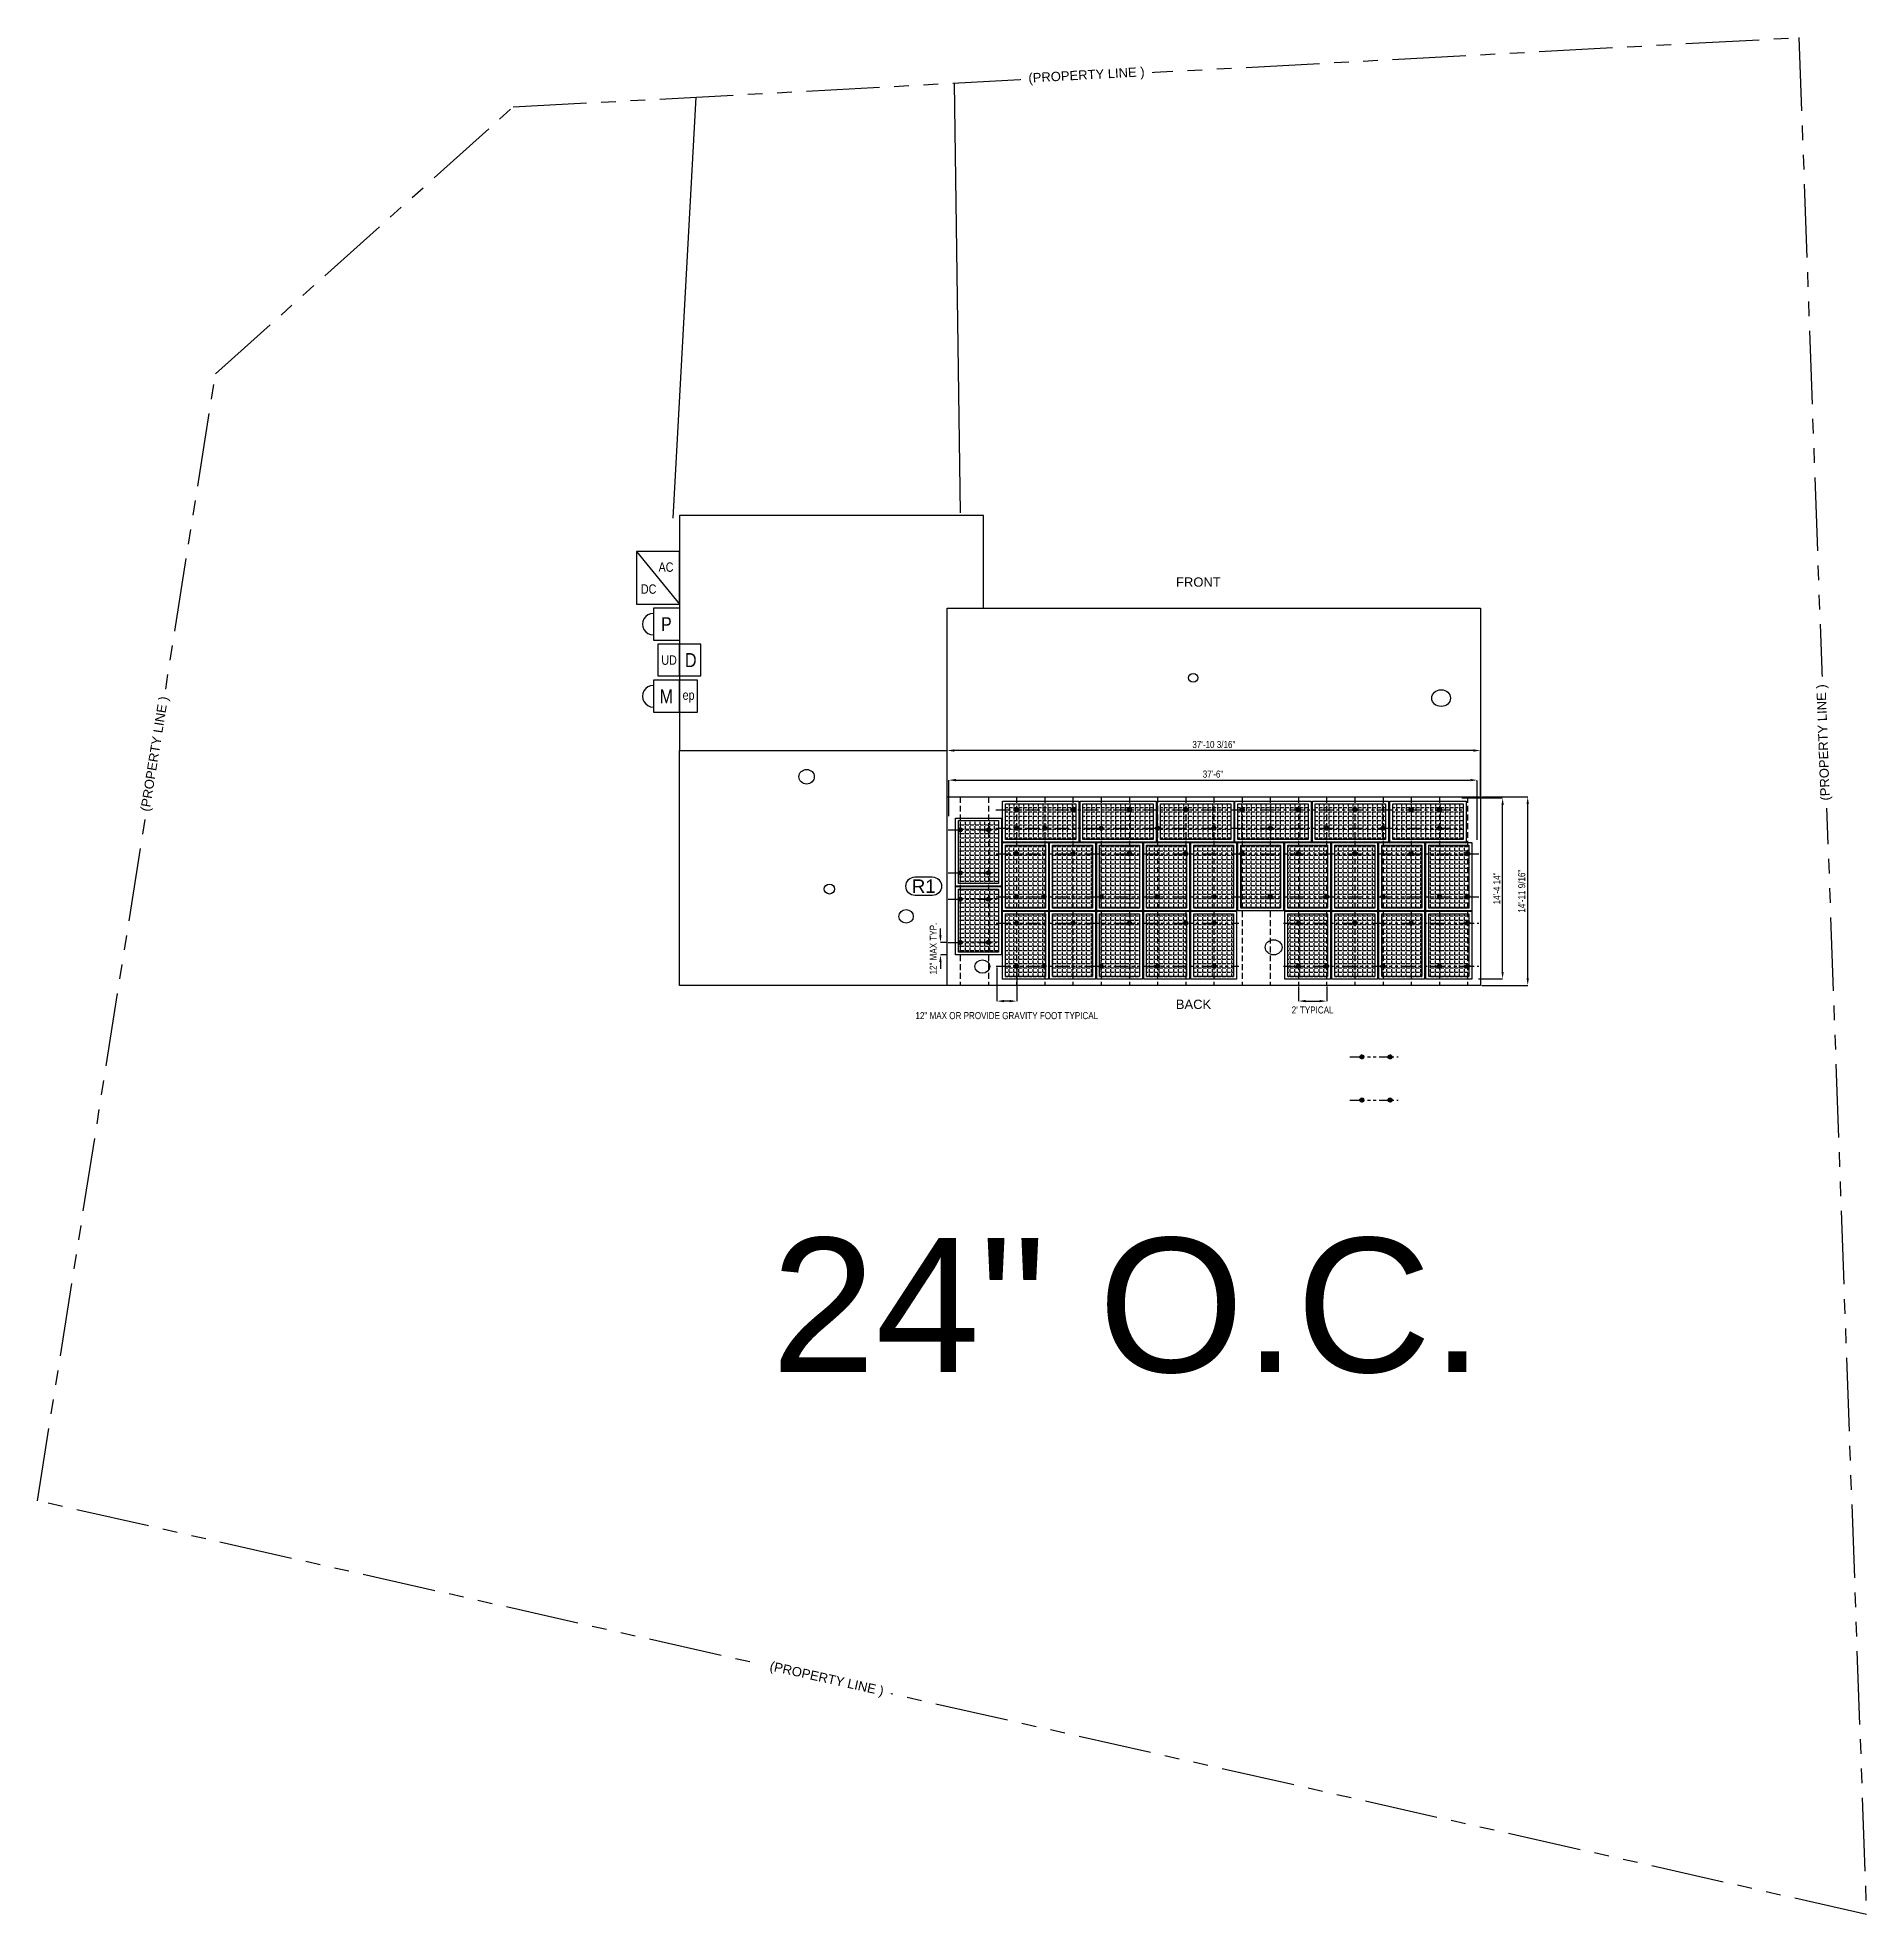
# Model space of a CAD drawing. Header units: feet. Extents: x -3909 to -174, y -1221 to 2380.
# Drawn here: x -3909 to -2351, y 782 to 2380 of the extents above; entities that cross this region are included whole.
import ezdxf
from ezdxf.enums import TextEntityAlignment as Align

# ---------------------------------------------------------------- set-up
doc = ezdxf.new("R2010")
doc.units = ezdxf.units.FT
doc.header["$MEASUREMENT"] = 0
doc.linetypes.add('DASHED', pattern=[0.75, 0.5, -0.25])
doc.linetypes.add('PHANTOM', pattern=[2.5, 1.25, -0.25, 0.25, -0.25, 0.25, -0.25])
for name, color, linetype in [('EQUIPMENT', 7, 'Continuous'), ('MODULE FRAME', 9, 'Continuous'), ('PROPERTY LINE', 7, 'Continuous'), ('ROOF OBJECTS', 6, 'Continuous'), ('STRUCTURAL', 4, 'DASHED'), ('Z - ROOF', 3, 'Continuous'), ('Z - TITLEBLOCK TXT', 7, 'Continuous')]:
    doc.layers.add(name, color=color, linetype=linetype)
doc.layers.add('LOCKED (NO PRINT)', color=7, linetype='Continuous', plot=False)
doc.styles.add('1QUATER', font='technic_.ttf', dxfattribs={"height": 6})
doc.styles.add('PAPER SPACE TXT', font='technic_.ttf', dxfattribs={"height": 0.125})
doc.styles.add('TITLE BBLOCK TEXT', font='ARIALUNI.TTF')
doc.dimstyles.new('1QUATER', dxfattribs={"dimscale": 0, "dimtxt": 6, "dimasz": 6, "dimexe": 0, "dimexo": 1, "dimgap": 2, "dimtad": 1, "dimdec": 4, "dimzin": 3, "dimdsep": 46, "dimlunit": 4, "dimtxsty": '1QUATER', "dimcen": 6, "dimclrd": 1, "dimclre": 1, "dimclrt": 7, "dimadec": 0, "dimazin": 0, "dimtfac": 1, "dimtdec": 4, "dimtofl": 0, "dimtmove": 2, "dimatfit": 3, "dimfxl": 1, "dimfrac": 2, "dimtolj": 1, "dimtzin": 0, "dimarcsym": 1})

msp = doc.modelspace()

# ---------------------------------------------------------------- texts
at = {"layer": 'LOCKED (NO PRINT)', "color": 7, "style": 'TITLE BBLOCK TEXT'}
msp.add_text('24" O.C.', height=114.235434, rotation=359.98856394, dxfattribs=at).set_placement((-3283.8988, 1244.02959))
at = {"layer": 'Z - TITLEBLOCK TXT', "color": 7, "style": 'TITLE BBLOCK TEXT'}
for s, p in [('FRONT', (-2939.20022, 1912.81102, 115.89611)), ('BACK', (-2939.37879, 1553.18844, 115.89611))]:
    msp.add_text(s, height=7.925185, rotation=359.98856394, dxfattribs=at).set_placement(p)

# ---------------------------------------------------------------- blocks, each defined once
blk = doc.blocks.new('A$C035F63DD')
at = {"color": 3}
blk.add_lwpolyline([(-0.08, 0.003, -1), (-0.08, 0.136), (0.043, 0.136, -1), (0.043, 0.003)], format="xyb", close=True, dxfattribs=at)
at = {"layer": 'Z - TITLEBLOCK TXT', "color": 7, "style": 'TITLE BBLOCK TEXT'}
blk.add_text('R1', height=0.096, rotation=359.9886, dxfattribs=at).set_placement((-0.018, 0.07), align=Align.MIDDLE_CENTER)
blk = doc.blocks.new('*U88')
at = {"color": 1}
blk.add_line((-36.6, 136.9), (0, 92), dxfattribs=at)
at = {"color": 1, "linetype": 'Continuous'}
for p, q in [((0, 88.6), (-22.2, 88.6)), ((-22.2, 88.6), (-22.2, 61.4)), ((0, 88.6), (0, 61.4)), ((-22.2, 61.4), (0, 61.4)), ((0, 58.1), (-18.3, 58.1)), ((-18.3, 58.1), (-18.3, 30.9)), ((0, 30.9), (0, 58.1)), ((18.3, 58.1), (0, 58.1)), ((0, 30.9), (0, 58.1)), ((18.3, 30.9), (18.3, 58.1)), ((0, 27.2), (-22.2, 27.2)), ((-22.2, 27.2), (-22.2, 0)), ((-18.3, 30.9), (0, 30.9)), ((0, 30.9), (18.3, 30.9)), ((15.5, 27.2), (0, 27.2)), ((0, 27.2), (0, 0)), ((0, 0), (0, 27.2)), ((15.5, 0), (15.5, 27.2)), ((-22.2, 0), (0, 0)), ((0, 0), (15.5, 0))]:
    blk.add_line(p, q, dxfattribs=at)
at = {"color": 1, "linetype": 'Continuous', "flags": 128}
blk.add_lwpolyline([(-36.6, 136.9), (-36.6, 92), (0, 92), (0, 136.9)], close=True, dxfattribs=at)
at = {"color": 1, "linetype": 'Continuous'}
for centre in [(-22.2, 75), (-22.2, 13.6)]:
    blk.add_arc(centre, 9.18, 90.004, 270.004, dxfattribs=at)
at = {"color": 1, "style": 'PAPER SPACE TXT'}
for s, height, p in [('AC', 7.99, (-11.4, 123.6)), ('DC', 7.99, (-26.2, 104.9)), ('P', 11.9, (-11.1, 75)), ('UD', 7.99, (-8.8, 44.4)), ('D', 11.9, (9.7, 44.4)), ('M', 11.9, (-11.1, 13.6))]:
    blk.add_text(s, height=height, dxfattribs=at).set_placement(p, align=Align.MIDDLE_CENTER)
blk.add_text('ep', height=7.99, rotation=359.9986, dxfattribs=at).set_placement((7.8, 14.6), align=Align.MIDDLE_CENTER)
blk = doc.blocks.new('foot2')
h = blk.add_hatch(color=3)
h.dxf.hatch_style = 1
h.paths.add_polyline_path([(1.7, 0, 1), (-1.7, 0, 1)])
at = {"color": 3}
blk.add_circle((0, 0), 1.73, dxfattribs=at)
blk = doc.blocks.new('*D128')
at = {"layer": 'Defpoints', "color": 0, "transparency": 16777216}
for p in [(-2679.9, 1733.8, 53.8), (-2639.7, 1733.8), (-2679.9, 1573.2, -26.5)]:
    blk.add_point(p, dxfattribs=at)
at = {"layer": 'STRUCTURAL', "color": 1, "lineweight": -2, "transparency": 16777216}
for p, q in [((-2678.9, 1733.8), (-2639.7, 1733.8)), ((-2639.7, 1579.2), (-2639.7, 1727.8)), ((-2678.9, 1573.2), (-2639.7, 1573.2))]:
    blk.add_line(p, q, dxfattribs=at)
at = {"layer": 'STRUCTURAL', "color": 1, "transparency": 16777216}
for points in [[(-2640.7, 1727.8), (-2638.7, 1727.8), (-2639.7, 1733.8)], [(-2640.7, 1579.2), (-2638.7, 1579.2), (-2639.7, 1573.2)]]:
    blk.add_solid(points, dxfattribs=at)
at = {"layer": 'STRUCTURAL', "color": 7, "transparency": 16777216, "insert": (-2644.8, 1653.5), "char_height": 6, "attachment_point": 5, "rotation": 90, "style": '1QUATER'}
blk.add_mtext('\\A1;14\'-11 9/16"', dxfattribs=at)
blk = doc.blocks.new('*D112')
at = {"layer": 'Defpoints', "color": 0, "transparency": 16777216}
for p in [(-2696.7, 1732.9, 53.3), (-2661.1, 1732.9), (-2682.7, 1578.8, -23.7)]:
    blk.add_point(p, dxfattribs=at)
at = {"layer": 'STRUCTURAL', "color": 1, "lineweight": -2, "transparency": 16777216}
for p, q in [((-2695.7, 1732.9), (-2661.1, 1732.9)), ((-2661.1, 1584.8), (-2661.1, 1726.9)), ((-2681.7, 1578.8), (-2661.1, 1578.8))]:
    blk.add_line(p, q, dxfattribs=at)
at = {"layer": 'STRUCTURAL', "color": 1, "transparency": 16777216}
for points in [[(-2662.1, 1726.9), (-2660.1, 1726.9), (-2661.1, 1732.9)], [(-2662.1, 1584.8), (-2660.1, 1584.8), (-2661.1, 1578.8)]]:
    blk.add_solid(points, dxfattribs=at)
at = {"layer": 'STRUCTURAL', "color": 7, "transparency": 16777216, "insert": (-2666.1, 1655.9), "char_height": 6, "attachment_point": 5, "rotation": 90, "style": '1QUATER'}
blk.add_mtext('\\A1;14\'-4 14"', dxfattribs=at)
blk = doc.blocks.new('*D113')
at = {"layer": 'Defpoints', "color": 0, "transparency": 16777216}
for p in [(-3134.1, 1773.3), (-3134.1, 1733.8, 53.8), (-2679.9, 1733.8, 53.8)]:
    blk.add_point(p, dxfattribs=at)
at = {"layer": 'STRUCTURAL', "color": 1, "lineweight": -2, "transparency": 16777216}
for p, q in [((-3134.1, 1734.8), (-3134.1, 1773.3)), ((-2685.9, 1773.3), (-3128.1, 1773.3)), ((-2679.9, 1734.8), (-2679.9, 1773.3))]:
    blk.add_line(p, q, dxfattribs=at)
at = {"layer": 'STRUCTURAL', "color": 1, "transparency": 16777216}
for points in [[(-3128.1, 1774.3), (-3128.1, 1772.3), (-3134.1, 1773.3)], [(-2685.9, 1774.3), (-2685.9, 1772.3), (-2679.9, 1773.3)]]:
    blk.add_solid(points, dxfattribs=at)
at = {"layer": 'STRUCTURAL', "color": 7, "transparency": 16777216, "insert": (-2907, 1778.4), "char_height": 6, "attachment_point": 5, "style": '1QUATER'}
blk.add_mtext('\\A1;37\'-10 3/16"', dxfattribs=at)
blk = doc.blocks.new('*D114')
at = {"layer": 'Defpoints', "color": 0, "transparency": 16777216}
for p in [(-2682.7, 1748.1), (-3132.7, 1716.5, 45.1), (-2682.7, 1696.1, 34.9)]:
    blk.add_point(p, dxfattribs=at)
at = {"layer": 'STRUCTURAL', "color": 1, "lineweight": -2, "transparency": 16777216}
for p, q in [((-3132.7, 1717.5), (-3132.7, 1748.1)), ((-3126.7, 1748.1), (-2688.7, 1748.1)), ((-2682.7, 1697.1), (-2682.7, 1748.1))]:
    blk.add_line(p, q, dxfattribs=at)
at = {"layer": 'STRUCTURAL', "color": 1, "transparency": 16777216}
for points in [[(-3126.7, 1749.1), (-3126.7, 1747.1), (-3132.7, 1748.1)], [(-2688.7, 1749.1), (-2688.7, 1747.1), (-2682.7, 1748.1)]]:
    blk.add_solid(points, dxfattribs=at)
at = {"layer": 'STRUCTURAL', "color": 7, "transparency": 16777216, "insert": (-2907.7, 1753.2), "char_height": 6, "attachment_point": 5, "style": '1QUATER'}
blk.add_mtext('\\A1;37\'-6"', dxfattribs=at)
blk = doc.blocks.new('*D129')
at = {"layer": 'Defpoints', "color": 0, "transparency": 16777216}
for p in [(-2834.9, 1573.2, -26.5), (-2810.9, 1573.2, -26.5), (-2810.9, 1559.9)]:
    blk.add_point(p, dxfattribs=at)
at = {"layer": 'STRUCTURAL', "color": 1, "lineweight": -2, "transparency": 16777216}
for p, q in [((-2834.9, 1572.2), (-2834.9, 1559.9)), ((-2810.9, 1572.2), (-2810.9, 1559.9)), ((-2828.9, 1559.9), (-2816.9, 1559.9))]:
    blk.add_line(p, q, dxfattribs=at)
at = {"layer": 'STRUCTURAL', "color": 1, "transparency": 16777216}
for points in [[(-2828.9, 1560.9), (-2828.9, 1558.9), (-2834.9, 1559.9)], [(-2816.9, 1560.9), (-2816.9, 1558.9), (-2810.9, 1559.9)]]:
    blk.add_solid(points, dxfattribs=at)
at = {"layer": 'STRUCTURAL', "color": 7, "transparency": 16777216, "insert": (-2822.9, 1552.3), "char_height": 6, "attachment_point": 5, "style": '1QUATER'}
blk.add_mtext("\\A1;2' TYPICAL", dxfattribs=at)
blk = doc.blocks.new('*D130')
at = {"layer": 'Defpoints', "color": 0, "transparency": 16777216}
for p in [(-3139.8, 1599.2), (-3133.2, 1609.9, 10.2), (-3132.7, 1599.2, -13.5)]:
    blk.add_point(p, dxfattribs=at)
at = {"layer": 'STRUCTURAL', "color": 1, "lineweight": -2, "transparency": 16777216}
for p, q in [((-3139.8, 1615.9), (-3139.8, 1621.9)), ((-3134.2, 1609.9), (-3139.8, 1609.9)), ((-3133.7, 1599.2), (-3139.8, 1599.2)), ((-3139.8, 1593.2), (-3139.8, 1587.2))]:
    blk.add_line(p, q, dxfattribs=at)
at = {"layer": 'STRUCTURAL', "color": 1, "transparency": 16777216}
for points in [[(-3140.8, 1615.9), (-3138.8, 1615.9), (-3139.8, 1609.9)], [(-3140.8, 1593.2), (-3138.8, 1593.2), (-3139.8, 1599.2)]]:
    blk.add_solid(points, dxfattribs=at)
at = {"layer": 'STRUCTURAL', "color": 7, "transparency": 16777216, "insert": (-3145.9, 1604.6), "char_height": 6, "attachment_point": 5, "rotation": 90, "style": '1QUATER'}
blk.add_mtext('\\A1;12" MAX TYP.', dxfattribs=at)
blk = doc.blocks.new('*D115')
at = {"layer": 'Defpoints', "color": 0, "transparency": 16777216}
for p in [(-3091.7, 1589.6), (-3074.9, 1589.6), (-3091.7, 1559.9)]:
    blk.add_point(p, dxfattribs=at)
at = {"layer": 'STRUCTURAL', "color": 1, "lineweight": -2, "transparency": 16777216}
for p, q in [((-3091.7, 1588.6), (-3091.7, 1559.9)), ((-3074.9, 1588.6), (-3074.9, 1559.9)), ((-3080.9, 1559.9), (-3085.7, 1559.9))]:
    blk.add_line(p, q, dxfattribs=at)
at = {"layer": 'STRUCTURAL', "color": 1, "transparency": 16777216}
for points in [[(-3085.7, 1560.9), (-3085.7, 1558.9), (-3091.7, 1559.9)], [(-3080.9, 1560.9), (-3080.9, 1558.9), (-3074.9, 1559.9)]]:
    blk.add_solid(points, dxfattribs=at)
at = {"layer": 'STRUCTURAL', "color": 10, "transparency": 16777216, "insert": (-3083.3, 1547.5), "char_height": 6, "attachment_point": 5, "style": '1QUATER'}
blk.add_mtext('\\A1;12" MAX OR PROVIDE GRAVITY FOOT TYPICAL', dxfattribs=at)
blk = doc.blocks.new('A$C6EF85B4C')
h = blk.add_hatch()
h.set_pattern_fill('ANGLE', color=9, scale=15)
h.set_pattern_definition([(0, (0, 0), (0, 4.125), [3, -1.125]), (90, (0, 0), (-4.125, 3e-16), [3, -1.125])])
h.paths.add_polyline_path([(-19.2, 21.6), (-19.2, -38.3), (14.8, -38.3), (14.8, 21.6)])
at = {"layer": 'MODULE FRAME', "color": 7, "linetype": 'Continuous', "flags": 128}
blk.add_lwpolyline([(17.3, -40.8), (-21.7, -40.8), (-21.7, 24.1), (17.3, 24.1)], close=True, dxfattribs=at)
at = {"layer": 'MODULE FRAME', "color": 8, "linetype": 'Continuous', "flags": 128}
blk.add_lwpolyline([(14.8, -38.3), (-19.2, -38.3), (-19.2, 21.6), (14.8, 21.6)], close=True, dxfattribs=at)
at = {"layer": 'STRUCTURAL', "color": 4}
blk.add_lwpolyline([(-21.7, 24.1), (17.3, 24.1), (17.3, -40.8), (-21.7, -40.8)], close=True, dxfattribs=at)

# ---------------------------------------------------------------- dimensions: what is measured, and where the dimension line sits
at = {"layer": 'STRUCTURAL'}
for base, p1, p2, picture, middle in [((-3134.11155, 1773.30195, 151.26278), (-2679.90855, 1733.82835, 205.061), (-3134.11155, 1733.82835, 205.061), '*D113', (-2907.01005, 1778.43792, 151.26278)), ((-2682.71473, 1748.0755, 151.26278), (-3132.70897, 1716.46439, 196.37902), (-2682.71473, 1696.10217, 186.19791), '*D114', (-2907.71185, 1753.21146, 151.26278))]:
    dim = msp.add_linear_dim(base=base, p1=p1, p2=p2, dimstyle='1QUATER', override={"dimscale": 1}, dxfattribs=at)
    dim.commit()
    dim.dimension.update_dxf_attribs({"geometry": picture, "text_midpoint": middle})
for base, p1, p2, text, picture, middle in [((-2661.06438, 1732.87871, 151.26278), (-2682.71473, 1578.8275, 127.56058), (-2696.71309, 1732.87871, 204.58618), '14\'-4 14"', '*D112', (-2666.10824, 1655.8531, 151.26278)), ((-2639.71146, 1733.82835, 151.26278), (-2679.90855, 1573.21514, 124.7544), (-2679.90855, 1733.82835, 205.061), '14\'-11 9/16"', '*D128', (-2644.78163, 1653.52175, 151.26278)), ((-3139.77616, 1599.18972, 151.26278), (-3133.23405, 1609.92285, 161.44389), (-3132.70897, 1599.18972, 137.74169), '12" MAX TYP.', '*D130', (-3145.88581, 1604.55629, 151.26278))]:
    dim = msp.add_linear_dim(base=base, p1=p1, p2=p2, angle=90, text=text, dimstyle='1QUATER', override={"dimscale": 1}, dxfattribs=at)
    dim.commit()
    dim.dimension.update_dxf_attribs({"geometry": picture, "text_midpoint": middle})
dim = msp.add_linear_dim(base=(-3091.70953, 1559.87811, 151.26278), p1=(-3074.9332, 1589.56062, 151.26278), p2=(-3091.70953, 1589.56062, 151.26278), text='12" MAX OR PROVIDE GRAVITY FOOT TYPICAL', dimstyle='1QUATER', override={"dimscale": 1, "dimclrt": 10}, dxfattribs=at)
dim.commit()
dim.dimension.update_dxf_attribs({"geometry": '*D115', "text_midpoint": (-3083.32136, 1547.54916, 151.26278)})
dim = msp.add_linear_dim(base=(-2810.9332, 1559.87811, 151.26278), p1=(-2834.9332, 1573.21514, 124.7544), p2=(-2810.9332, 1573.21514, 124.7544), text="2' TYPICAL", dimstyle='1QUATER', override={"dimscale": 1}, dxfattribs=at)
dim.commit()
dim.dimension.update_dxf_attribs({"geometry": '*D129', "text_midpoint": (-2822.9332, 1552.33221, 151.26278), "dimtype": 160})

# ---------------------------------------------------------------- linework, layer by layer
at = {"layer": 'PROPERTY LINE', "color": 7, "linetype": 'PHANTOM', "ltscale": 50, "extrusion": (0.05005, -0.104078, 0.993309)}
for p, q in [((-3503.64075, 2321.40442, 103.98089), (-2408.72806, 2380.49999, 55.00382)), ((-2408.72806, 2380.49999, 55.00382), (-2351.23742, 782.04616, -115.37785)), ((-3757.2085, 2094.10369, 92.94092), (-3503.64075, 2321.40442, 103.98089)), ((-3908.70919, 1134.23349), (-3757.2085, 2094.10369, 92.94092)), ((-2351.23742, 782.04616, -115.37785), (-3908.70919, 1134.23349))]:
    msp.add_line(p, q, dxfattribs=at)
at = {"layer": 'PROPERTY LINE', "color": 7, "extrusion": (0.05005, -0.104078, 0.993309)}
for p, q in [((-3128.05583, 2341.67581, 87.18042), (-3123.01414, 1975.76258, 48.58624)), ((-3348.21228, 2329.79334, 97.02834), (-3367.59339, 1971.14391, 60.42585))]:
    msp.add_line(p, q, dxfattribs=at)
at = {"layer": 'ROOF OBJECTS', "color": 6, "extrusion": (0, 0.447214, 0.894427)}
for centre, radius in [((2924.60599, -1572.36427, 958.80374), 4.05309), ((2713.44418, -1553.1319, 958.80374), 7.97043)]:
    msp.add_circle(centre, radius, dxfattribs=at)
at = {"layer": 'ROOF OBJECTS', "color": 6, "extrusion": (0, -0.316228, 0.948683)}
for centre, radius in [((-3253.76482, 1685.70355, -479.98647), 6.5345), ((-3234.35385, 1584.85889, -479.98647), 4.44658), ((-3169.03515, 1560.3545, -479.98647), 6.1261)]:
    msp.add_circle(centre, radius, dxfattribs=at)
at = {"layer": 'ROOF OBJECTS', "color": 6, "extrusion": (0, -0.447214, 0.894427)}
for centre, radius in [((-2856.06058, 1499.26471, -591.97948), 7.17902), ((-3104.13562, 1480.91832, -591.97948), 6.38135)]:
    msp.add_circle(centre, radius, dxfattribs=at)
at = {"layer": 'STRUCTURAL', "color": 1, "linetype": 'DASHED', "ltscale": 10}
for p, q in [((-3122.9332, 1733.82835, 124.7544), (-3122.9332, 1573.21514, 124.7544)), ((-3098.9332, 1733.82835, 124.7544), (-3098.9332, 1573.21514, 124.7544)), ((-3074.9332, 1733.82835, 124.7544), (-3074.9332, 1573.21514, 124.7544)), ((-3050.9332, 1733.82835, 124.7544), (-3050.9332, 1573.21514, 124.7544)), ((-3026.9332, 1733.82835, 124.7544), (-3026.9332, 1573.21514, 124.7544)), ((-3002.9332, 1733.82835, 124.7544), (-3002.9332, 1573.21514, 124.7544)), ((-2978.9332, 1733.82835, 124.7544), (-2978.9332, 1573.21514, 124.7544)), ((-2954.9332, 1733.82835, 124.7544), (-2954.9332, 1573.21514, 124.7544)), ((-2930.9332, 1733.82835, 124.7544), (-2930.9332, 1573.21514, 124.7544)), ((-2906.9332, 1733.82835, 124.7544), (-2906.9332, 1573.21514, 124.7544)), ((-2882.9332, 1733.82835, 124.7544), (-2882.9332, 1573.21514, 124.7544)), ((-2858.9332, 1733.82835, 124.7544), (-2858.9332, 1573.21514, 124.7544)), ((-2834.9332, 1733.82835, 124.7544), (-2834.9332, 1573.21514, 124.7544)), ((-2810.9332, 1733.82835, 124.7544), (-2810.9332, 1573.21514, 124.7544)), ((-2786.9332, 1733.82835, 124.7544), (-2786.9332, 1573.21514, 124.7544)), ((-2762.9332, 1733.82835, 124.7544), (-2762.9332, 1573.21514, 124.7544)), ((-2738.9332, 1733.82835, 124.7544), (-2738.9332, 1573.21514, 124.7544)), ((-2714.9332, 1733.82835, 124.7544), (-2714.9332, 1573.21514, 124.7544)), ((-2690.9332, 1733.82835, 124.7544), (-2690.9332, 1573.21514, 124.7544))]:
    msp.add_line(p, q, dxfattribs=at)
at = {"layer": 'STRUCTURAL', "color": 7, "linetype": 'PHANTOM', "ltscale": 10}
for p, q in [((-3092.6781, 1722.87871, 204.58618), (-2695.89057, 1722.87871, 204.58618)), ((-3133.23405, 1705.73127, 191.01246), (-3092.18405, 1705.73127, 191.01246)), ((-3092.6781, 1707.10177, 204.58618), (-2695.89057, 1707.10177, 204.58618)), ((-3092.23461, 1685.36904, 180.83135), (-2681.41865, 1685.36904, 180.83135)), ((-3133.23405, 1669.05999, 191.01246), (-3092.18405, 1669.05999, 191.01246)), ((-3133.23405, 1646.59413, 161.44389), (-3092.18405, 1646.59413, 161.44389)), ((-3092.23461, 1648.69776, 180.83135), (-2681.41865, 1648.69776, 180.83135)), ((-3092.23461, 1626.23191, 151.26278), (-2885.60239, 1626.23191, 151.26278)), ((-2847.70305, 1626.23191, 151.26278), (-2681.41865, 1626.23191, 151.26278)), ((-3133.23405, 1609.92285, 161.44389), (-3092.18405, 1609.92285, 161.44389)), ((-3092.23461, 1589.56062, 151.26278), (-2885.60239, 1589.56062, 151.26278)), ((-2847.70305, 1589.56062, 151.26278), (-2681.41865, 1589.56062, 151.26278)), ((-2791.19906, 1512.32851, 191.01246), (-2750.14906, 1512.32851, 191.01246)), ((-2791.19906, 1475.65723, 191.01246), (-2750.14906, 1475.65723, 191.01246))]:
    msp.add_line(p, q, dxfattribs=at)
at = {"layer": 'Z - ROOF', "color": 3}
for p, q in [((-3362.11057, 1973.38876, 18.45489), (-3362.11057, 1773.30195, 85.15049)), ((-3103.21375, 1973.38876, 18.45489), (-3362.11057, 1973.38876, 18.45489)), ((-3103.21375, 1894.44155, 44.77062), (-3103.21375, 1973.38876, 18.45489)), ((-3134.11155, 1733.82835, 205.061), (-3134.11155, 1894.44155, 124.7544)), ((-3134.11155, 1894.44155, 124.7544), (-2679.90855, 1894.44155, 124.7544)), ((-2679.90855, 1894.44155, 124.7544), (-2679.90855, 1733.82835, 205.061)), ((-3362.11057, 1773.30195, 85.15049), (-3134.11155, 1773.30195, 85.15049)), ((-3362.11057, 1573.21514, 18.45489), (-3362.11057, 1773.30195, 85.15049)), ((-3134.11155, 1573.21514, 124.7544), (-3134.11155, 1733.82835, 205.061)), ((-3134.11155, 1733.82835, 205.061), (-2679.90855, 1733.82835, 205.061)), ((-2679.90855, 1733.82835, 205.061), (-2679.90855, 1573.21514, 124.7544)), ((-3117.9858, 1573.21514, 18.45489), (-3362.11057, 1573.21514, 18.45489)), ((-2679.90855, 1573.21514, 124.7544), (-3134.11155, 1573.21514, 124.7544))]:
    msp.add_line(p, q, dxfattribs=at)

# ---------------------------------------------------------------- block references
at = {"linetype": 'Continuous', "extrusion": (-6.60626e-15, -0.447214, 0.894427), "rotation": 269.9999999999991}
for p in [(-3046.07379, 1613.68636, -597.72579), (-2980.12379, 1613.68636, -597.72579), (-2914.17379, 1613.68636, -597.72579), (-2848.22379, 1613.68636, -597.72579), (-2782.27379, 1613.68636, -597.72579), (-2716.32379, 1613.68636, -597.72579)]:
    msp.add_blockref('A$C6EF85B4C', p, dxfattribs=at)
at = {"linetype": 'Continuous', "extrusion": (-6.60626e-15, -0.447214, 0.894427)}
for p in [(-3105.21812, 1595.35954, -597.72579), (-3065.16812, 1571.99546, -597.72579), (-3025.11812, 1571.99546, -597.72579), (-2985.06812, 1571.99546, -597.72579), (-2945.01812, 1571.99546, -597.72579), (-2904.96812, 1571.99546, -597.72579), (-2864.91812, 1571.99546, -597.72579), (-2824.86812, 1571.99546, -597.72579), (-2784.81812, 1571.99546, -597.72579), (-2744.76812, 1571.99546, -597.72579), (-2704.71812, 1571.99546, -597.72579), (-3105.21812, 1530.15954, -597.72579), (-3065.16812, 1506.79546, -597.72579), (-3025.11812, 1506.79546, -597.72579), (-2985.06812, 1506.79546, -597.72579), (-2945.01812, 1506.79546, -597.72579), (-2904.96812, 1506.79546, -597.72579), (-2824.86812, 1506.79546, -597.72579), (-2784.81812, 1506.79546, -597.72579), (-2744.76812, 1506.79546, -597.72579), (-2704.71812, 1506.79546, -597.72579)]:
    msp.add_blockref('A$C6EF85B4C', p, dxfattribs=at)
at = {"xscale": 118.7716407580049, "yscale": 118.7716407580049, "zscale": 118.7716407580049}
msp.add_blockref('A$C035F63DD', (-3151.86176, 1649.48443, 115.89611), dxfattribs=at)
at = {"layer": 'EQUIPMENT', "color": 3}
msp.add_blockref('*U88', (-3362.11057, 1805.90797, 74.28182), dxfattribs=at)
at = {"layer": 'STRUCTURAL', "color": 3}
for p in [(-3074.9332, 1722.87871, 204.58618), (-3026.9332, 1722.87871, 204.58618), (-2978.9332, 1722.87871, 204.58618), (-2930.9332, 1722.87871, 204.58618), (-2882.9332, 1722.87871, 204.58618), (-2834.9332, 1722.87871, 204.58618), (-2786.9332, 1722.87871, 204.58618), (-2738.9332, 1722.87871, 204.58618), (-2714.9332, 1722.87871, 204.58618), (-3122.9332, 1705.73127, 191.01246), (-3098.9332, 1705.73127, 191.01246), (-3074.9332, 1707.10177, 204.58618), (-3050.9332, 1707.10177, 204.58618), (-3002.9332, 1707.10177, 204.58618), (-2954.9332, 1707.10177, 204.58618), (-2906.9332, 1707.10177, 204.58618), (-2858.9332, 1707.10177, 204.58618), (-2810.9332, 1707.10177, 204.58618), (-2762.9332, 1707.10177, 204.58618), (-2714.9332, 1707.10177, 204.58618), (-3074.9332, 1685.36904, 180.83135), (-3026.9332, 1685.36904, 180.83135), (-2978.9332, 1685.36904, 180.83135), (-2930.9332, 1685.36904, 180.83135), (-2882.9332, 1685.36904, 180.83135), (-2834.9332, 1685.36904, 180.83135), (-2786.9332, 1685.36904, 180.83135), (-2738.9332, 1685.36904, 180.83135), (-2690.9332, 1685.36904, 180.83135), (-3122.9332, 1669.05999, 191.01246), (-3098.9332, 1669.05999, 191.01246), (-3122.9332, 1646.59413, 161.44389), (-3098.9332, 1646.59413, 161.44389), (-3074.9332, 1648.69776, 180.83135), (-3051.70969, 1648.69776, 180.83135), (-3002.9332, 1648.69776, 180.83135), (-2954.9332, 1648.69776, 180.83135), (-2906.9332, 1648.69776, 180.83135), (-2858.9332, 1648.69776, 180.83135), (-2810.9332, 1648.69776, 180.83135), (-2762.9332, 1648.69776, 180.83135), (-2714.9332, 1648.69776, 180.83135), (-2690.9332, 1648.69776, 180.83135), (-3074.9332, 1626.23191, 151.26278), (-3026.9332, 1626.23191, 151.26278), (-2978.9332, 1626.23191, 151.26278), (-2930.9332, 1626.23191, 151.26278), (-2906.9332, 1626.23191, 151.26278), (-2834.9332, 1626.23191, 151.26278), (-2786.9332, 1626.23191, 151.26278), (-2738.9332, 1626.23191, 151.26278), (-2690.9332, 1626.23191, 151.26278), (-3122.9332, 1609.92285, 161.44389), (-3098.9332, 1609.92285, 161.44389), (-3074.9332, 1589.56062, 151.26278), (-3051.70969, 1589.56062, 151.26278), (-3002.9332, 1589.56062, 124.7544), (-2954.9332, 1589.56062, 151.26278), (-2906.9332, 1589.56062, 151.26278), (-2834.9332, 1589.56062, 151.26278), (-2810.9332, 1589.56062, 124.7544), (-2762.9332, 1589.56062, 151.26278), (-2714.9332, 1589.56062, 124.7544), (-2690.9332, 1589.56062, 151.26278), (-2780.89822, 1512.32851, 191.01246), (-2756.89822, 1512.32851, 191.01246), (-2780.89822, 1475.65723, 191.01246), (-2756.89822, 1475.65723, 191.01246)]:
    msp.add_blockref('foot2', p, dxfattribs=at)

msp.set_redraw_order([(e.dxf.handle, doc.entitydb.next_handle()) for e in msp.query("TEXT MTEXT ATTDEF DIMENSION ARC_DIMENSION")])  # texts and dimensions are drawn at this point

# ---------------------------------------------------------------- next in the draw order: texts
at = {"layer": 'PROPERTY LINE', "color": 7, "char_height": 7.9251852, "width": 103.9415351, "attachment_point": 1, "style": 'TITLE BBLOCK TEXT', "bg_fill": 3, "box_fill_scale": 1.5, "bg_fill_color": 256, "bg_fill_transparency": 0}
for insert, rotation in [((-3067.61151, 2349.90619, 351.72518), 3.1226622), ((-3821.60484, 1719.75026, 360.21448), 80.76394156), ((-2390.31113, 1728.04363, 351.72518), 92.04226191), ((-3286.43212, 998.30093, 151.26278), 347.39938407)]:
    msp.add_mtext('\\pi2.5005;(PROPERTY LINE )', dxfattribs=dict(at, insert=insert, rotation=rotation))

doc.saveas('drawing.dxf')
